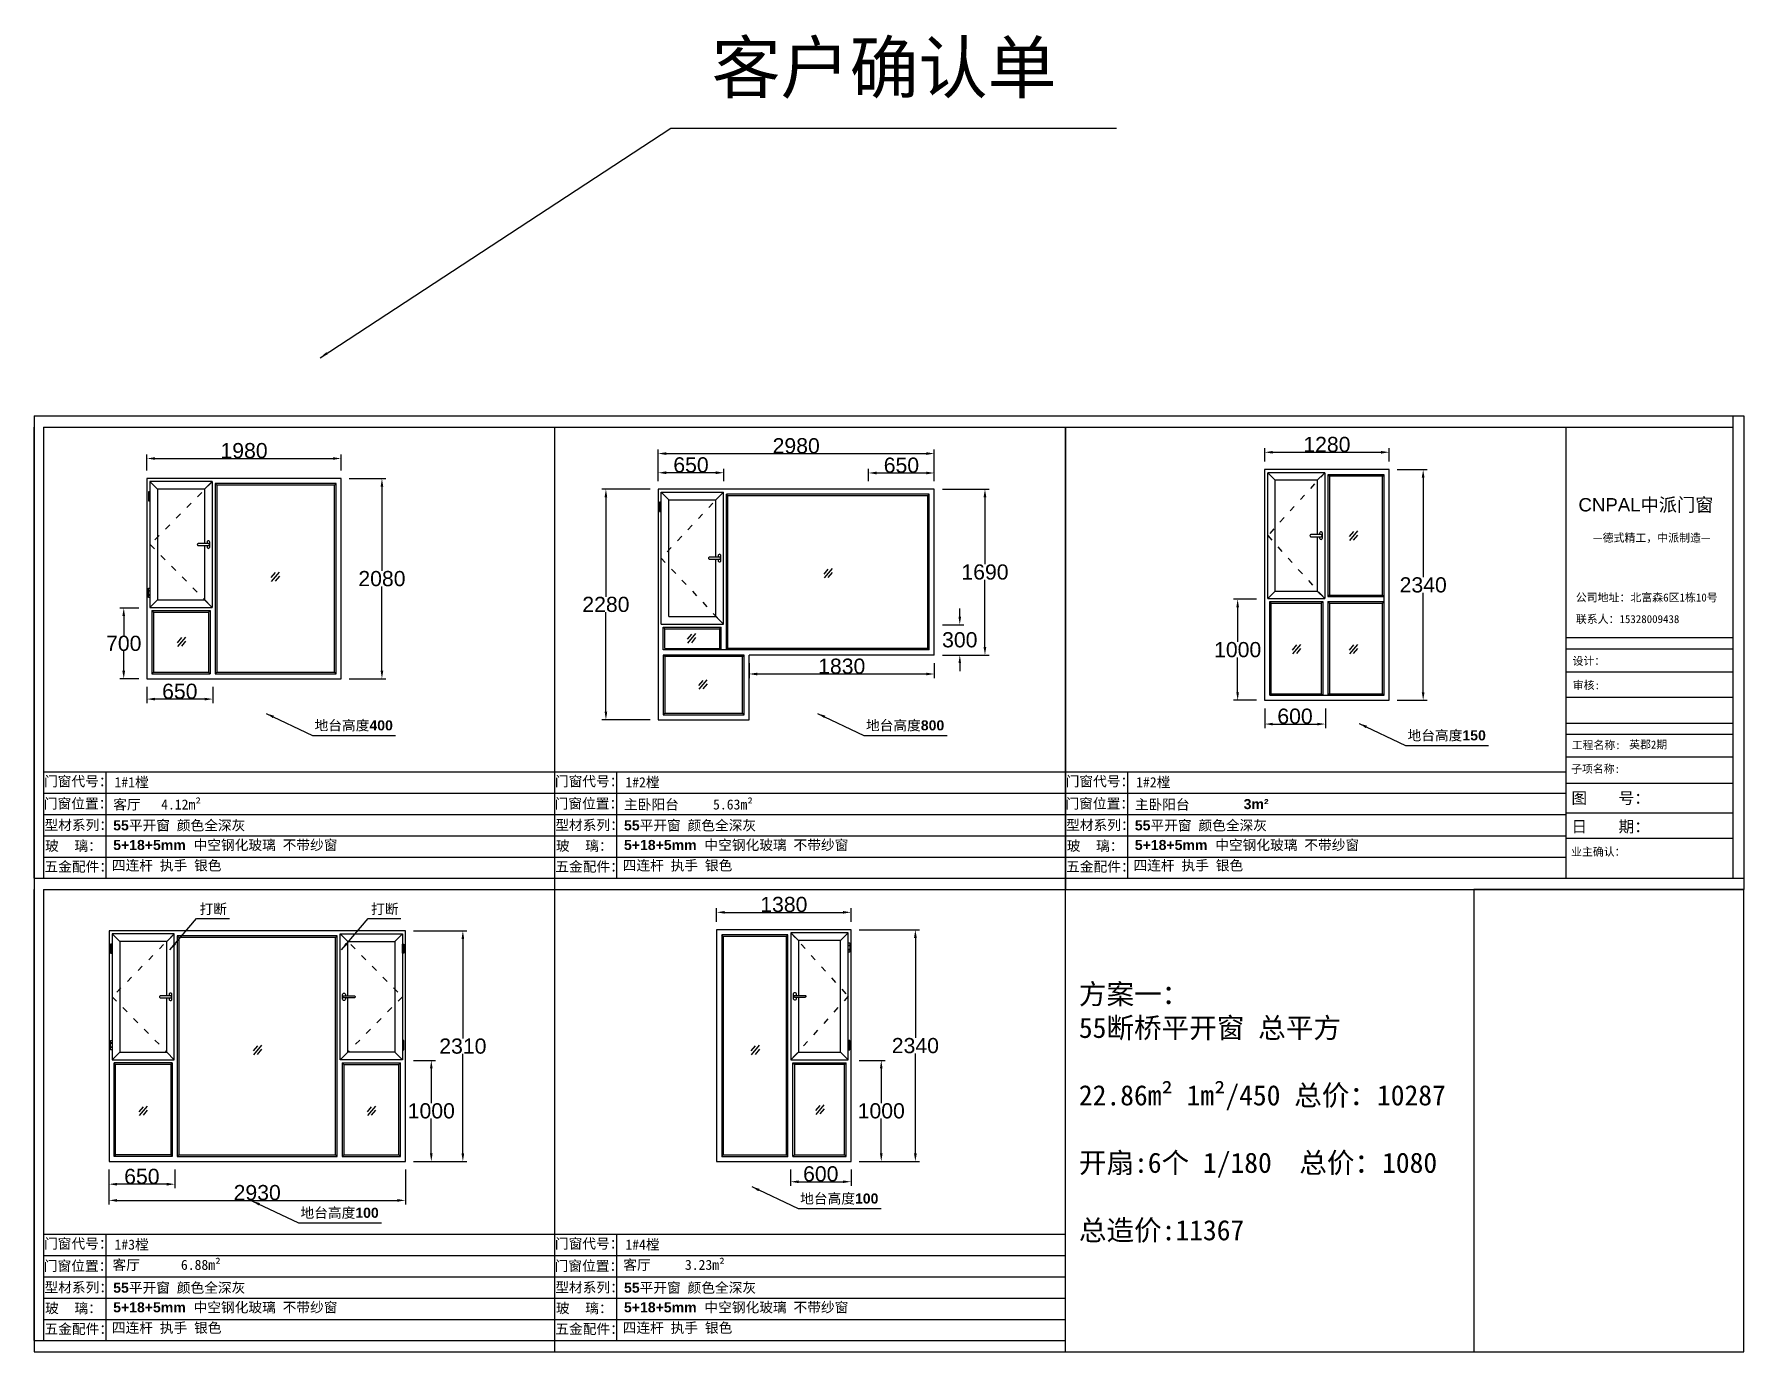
# Model space of a CAD drawing. Header units: inches. Extents: x -138455 to 599497, y -747149 to 13167.
# Drawn here: x 226002 to 242901, y -30309 to -17285 of the extents above; entities that cross this region are included whole.
import ezdxf

# ---------------------------------------------------------------- set-up
doc = ezdxf.new("R2010")
doc.units = ezdxf.units.IN
doc.header["$MEASUREMENT"] = 0
doc.header["$PDMODE"] = 35
doc.header["$PDSIZE"] = -3
doc.linetypes.add('ACAD_ISO03W100', pattern=[30, 12, -18])
doc.layers.add('0 @ 1', color=7, linetype='Continuous')
doc.styles.add('Annotative', font='arialbd.ttf')
doc.styles.add('MtXpl_', font='')
doc.styles.get("Standard").update_dxf_attribs({"font": 'arial.ttf'})
doc.styles.get('MtXpl_').set_extended_font_data('SimSun')
doc.dimstyles.get("Standard").update_dxf_attribs({"dimtxt": 80, "dimasz": 70, "dimexe": 40, "dimexo": 80, "dimgap": 0, "dimtad": 1, "dimtih": 1, "dimtoh": 1, "dimdec": 0, "dimzin": 0, "dimdsep": 46, "dimtxsty": 'Standard', "dimcen": 0.09, "dimadec": 0, "dimazin": 0, "dimtfac": 1, "dimtdec": 0, "dimtofl": 0, "dimtmove": 0, "dimatfit": 3, "dimfxl": 0, "dimtolj": 1, "dimtzin": 0, "dimarcsym": 0})

msp = doc.modelspace()

# ---------------------------------------------------------------- texts
msp.add_text('CNPAL', height=131.9).set_placement((241266.7, -22002.3))
at = {"style": 'MtXpl_'}
for s, height, p in [('中派门窗', 131.9, (241881.1, -22002.3)), ('—德式精工，中派制造—', 79.138, (241409.6, -22302.5)), ('公司地址：北富森6区1栋10号', 79.138, (241240.4, -22892.5)), ('联系人：15328009438', 79.138, (241240.4, -23105.9)), ('设计：', 78.65, (241208.7, -23519.4)), ('审核:', 78.65, (241211.2, -23759)), ('工程名称:', 78.65, (241200.8, -24351.1)), ('英郡2期', 78.65, (241768.5, -24346.1)), ('子项名称:', 78.65, (241194.9, -24586.3)), ('图    号：', 113.96, (241197.2, -24892.4)), ('日    期：', 113.96, (241197.2, -25173.8)), ('业主确认：', 78.65, (241194.8, -25406))]:
    msp.add_text(s, height=height, dxfattribs=at).set_placement(p)
at = {"layer": '0 @ 1', "style": 'Annotative'}
for s, p in [('门窗代号：', (226099.2, -24719.2)), ('门窗代号：', (231148.7, -24719.2)), ('门窗代号：', (236198.2, -24719.2)), ('门窗位置：', (226097, -24939)), ('门窗位置：', (231146.5, -24939)), ('门窗位置：', (236196, -24939)), ('型材系列：', (226103.3, -25151.7)), ('型材系列：', (231152.8, -25151.7)), ('型材系列：', (236202.3, -25151.7)), ('玻    璃：', (226109.7, -25357)), ('玻    璃：', (231159.2, -25357)), ('玻    璃：', (236208.7, -25357)), ('五金配件：', (226103.5, -25562.5)), ('五金配件：', (231153, -25562.5)), ('五金配件：', (236202.5, -25562.5)), ('门窗代号：', (226099.2, -29289.4)), ('门窗代号：', (231148.7, -29289.4)), ('门窗位置：', (226097, -29509.3)), ('门窗位置：', (231146.5, -29509.3)), ('型材系列：', (226103.3, -29721.9)), ('型材系列：', (231152.8, -29721.9)), ('玻    璃：', (226109.7, -29927.2)), ('玻    璃：', (231159.2, -29927.2)), ('五金配件：', (226103.5, -30132.7)), ('五金配件：', (231153, -30132.7))]:
    msp.add_text(s, height=99.36, dxfattribs=at).set_placement(p)
at = {"layer": '0 @ 1', "attachment_point": 1, "style": 'Annotative'}
for s, width, heights, insert, char_height in [('{\\fSimSun|b1|i0|c134|p2;客户确认单}', 4396.385, [0], (232697.6, -17363.6), 500), ('{\\fSimSun|b1|i0|c134|p2;地台高度}400', 4396.385, [0], (228773.4, -24066.9), 99.361), ('{\\fSimSun|b1|i0|c134|p2;地台高度}800', 4396.385, [0], (234223.8, -24066.9), 99.361), ('{\\fSimSun|b1|i0|c134|p2;地台高度}150', 4396.385, [0], (239577.5, -24165.9), 99.361), ('{\\fSimSun|b1|i0|c134|p2;1#1樘}', 4396.385, [0], (226795.6, -24629.2), 99.361), ('{\\fSimSun|b1|i0|c134|p2;1#2樘}', 4396.385, [0], (231845.1, -24629.2), 99.361), ('{\\fSimSun|b1|i0|c134|p2;1#2樘}', 4396.385, [0], (236894.6, -24629.2), 99.361), ('{\\fSimSun|b1|i0|c134|p2;客厅   4.12m²}', 4396.385, [0], (226782.7, -24849.1), 99.361), ('{\\fSimSun|b1|i0|c134|p2;主卧阳台     5.63m²  }', 4396.385, [0], (231832.2, -24849.1), 99.361), ('{\\fSimSun|b1|i0|c134|p2;主卧阳台    }', 4396.385, [0], (236881.7, -24849.1), 99.361), ('3m²', 4396.385, [0], (237957.2, -24845.3), 99.36), ('55{\\fSimSun|b1|i0|c134|p2;平开窗 颜色全深灰}', 4396.385, [0], (226782.7, -25055.5), 99.361), ('55{\\fSimSun|b1|i0|c134|p2;平开窗 颜色全深灰}', 4396.385, [0], (231832.2, -25055.5), 99.361), ('55{\\fSimSun|b1|i0|c134|p2;平开窗 颜色全深灰}', 4396.385, [0], (236881.7, -25055.5), 99.361), ('5+18+5mm  {\\fSimSun|b1|i0|c134|p2;中空钢化玻璃 不带纱窗}', 5972.399, [0], (226782.6, -25249.5), 99.361), ('5+18+5mm  {\\fSimSun|b1|i0|c134|p2;中空钢化玻璃 不带纱窗}', 5972.399, [0], (231832.1, -25249.5), 99.361), ('5+18+5mm  {\\fSimSun|b1|i0|c134|p2;中空钢化玻璃 不带纱窗}', 5972.399, [0], (236881.6, -25249.5), 99.361), ('{\\fSimSun|b1|i0|c134|p2;四连杆 执手 银色}', 4396.385, [0], (226769.4, -25451.6), 99.361), ('{\\fSimSun|b1|i0|c134|p2;四连杆 执手 银色}', 4396.385, [0], (231818.9, -25451.6), 99.361), ('{\\fSimSun|b1|i0|c134|p2;四连杆 执手 银色}', 4396.385, [0], (236868.4, -25451.6), 99.361), ('{\\fSimSun|b1|i0|c134|p2;打断}', 4396.385, [0], (227636, -25882.2), 99.361), ('{\\fSimSun|b1|i0|c134|p2;打断}', 4396.385, [0], (229331.9, -25882.2), 99.361), ('{\\fSimSun|b1|i0|c134|p2;方案一：\\P55断桥平开窗 总平方\\P\\P22.86m² 1m²/450 总价：10287\\P\\P开扇:6个 1/180  总价：1080\\P\\P总造价:11367}', 5106.561, [2988.6], (236328.5, -26673.1), 200), ('{\\fSimSun|b1|i0|c134|p2;地台高度}100', 4396.385, [0], (233573.1, -28744.2), 99.361), ('{\\fSimSun|b1|i0|c134|p2;地台高度}100', 4396.385, [0], (228633.7, -28885.1), 99.361), ('{\\fSimSun|b1|i0|c134|p2;1#3樘}', 4396.385, [0], (226795.6, -29199.4), 99.361), ('{\\fSimSun|b1|i0|c134|p2;1#4樘}', 4396.385, [0], (231845.1, -29199.4), 99.361), ('{\\fSimSun|b1|i0|c134|p2;客厅      6.88m²}', 4396.385, [0], (226775.5, -29399.7), 99.361), ('{\\fSimSun|b1|i0|c134|p2;客厅     3.23m²}', 4396.385, [0], (231825, -29399.7), 99.361), ('55{\\fSimSun|b1|i0|c134|p2;平开窗 颜色全深灰}', 4396.385, [0], (226782.7, -29625.8), 99.361), ('55{\\fSimSun|b1|i0|c134|p2;平开窗 颜色全深灰}', 4396.385, [0], (231832.2, -29625.8), 99.361), ('5+18+5mm  {\\fSimSun|b1|i0|c134|p2;中空钢化玻璃 不带纱窗}', 5972.399, [0], (226782.6, -29819.7), 99.361), ('5+18+5mm  {\\fSimSun|b1|i0|c134|p2;中空钢化玻璃 不带纱窗}', 5972.399, [0], (231832.1, -29819.7), 99.361), ('{\\fSimSun|b1|i0|c134|p2;四连杆 执手 银色}', 4396.385, [0], (226769.4, -30021.9), 99.361), ('{\\fSimSun|b1|i0|c134|p2;四连杆 执手 银色}', 4396.385, [0], (231818.9, -30021.9), 99.361)]:
    msp.add_mtext_dynamic_manual_height_columns(s, width=width, gutter_width=903.5, heights=heights, dxfattribs=dict(at, insert=insert, char_height=char_height))

# ---------------------------------------------------------------- blocks, each defined once
blk = doc.blocks.new('*D111')
at = {"color": 0, "lineweight": -2, "transparency": 16777216}
for p, q in [((200797, -25975), (200321, -25975)), ((200361, -26055), (200361, -27038)), ((200361, -28175), (200361, -27191)), ((200797, -28255), (200321, -28255))]:
    blk.add_line(p, q, dxfattribs=at)
at = {"color": 0, "transparency": 16777216}
for points in [[(200348, -26055), (200374, -26055), (200361, -25975)], [(200348, -28175), (200374, -28175), (200361, -28255)]]:
    blk.add_solid(points, dxfattribs=at)
at = {"layer": 'Defpoints', "color": 0, "transparency": 16777216}
for p in [(200877, -25975), (200361, -28255), (200877, -28255)]:
    blk.add_point(p, dxfattribs=at)
at = {"color": 0, "transparency": 16777216, "insert": (200361, -27115), "char_height": 150, "attachment_point": 5}
blk.add_mtext('\\A1;2280', dxfattribs=at)
blk = doc.blocks.new('*D119')
at = {"color": 0, "lineweight": -2, "transparency": 16777216}
for p, q in [((200877, -25895), (200877, -25583)), ((200957, -25623), (203527, -25623)), ((203607, -25895), (203607, -25583))]:
    blk.add_line(p, q, dxfattribs=at)
at = {"color": 0, "transparency": 16777216}
for points in [[(200957, -25610), (200957, -25637), (200877, -25623)], [(203527, -25610), (203527, -25637), (203607, -25623)]]:
    blk.add_solid(points, dxfattribs=at)
at = {"layer": 'Defpoints', "color": 0, "transparency": 16777216}
for p in [(203607, -25623), (200877, -25975), (203607, -25975)]:
    blk.add_point(p, dxfattribs=at)
at = {"color": 0, "transparency": 16777216, "insert": (202242, -25547), "char_height": 150, "attachment_point": 5}
blk.add_mtext('\\A1;2980', dxfattribs=at)
blk = doc.blocks.new('*D120')
at = {"color": 0, "lineweight": -2, "transparency": 16777216}
for p, q in [((203687, -25975), (204148, -25975)), ((204108, -26055), (204108, -26718)), ((204108, -27535), (204108, -26871)), ((203687, -27615), (204148, -27615))]:
    blk.add_line(p, q, dxfattribs=at)
at = {"color": 0, "transparency": 16777216}
for points in [[(204094, -26055), (204121, -26055), (204108, -25975)], [(204094, -27535), (204121, -27535), (204108, -27615)]]:
    blk.add_solid(points, dxfattribs=at)
at = {"layer": 'Defpoints', "color": 0, "transparency": 16777216}
for p in [(203607, -25975), (203607, -27615), (204108, -27615)]:
    blk.add_point(p, dxfattribs=at)
at = {"color": 0, "transparency": 16777216, "insert": (204108, -26795), "char_height": 150, "attachment_point": 5}
blk.add_mtext('\\A1;1690', dxfattribs=at)
blk = doc.blocks.new('*D125')
at = {"color": 0, "lineweight": -2, "transparency": 16777216}
for p, q in [((203859, -27235), (203859, -27155)), ((203687, -27315), (203899, -27315)), ((203687, -27615), (203899, -27615)), ((203859, -27695), (203859, -27775))]:
    blk.add_line(p, q, dxfattribs=at)
at = {"color": 0, "transparency": 16777216}
for points in [[(203846, -27235), (203872, -27235), (203859, -27315)], [(203846, -27695), (203872, -27695), (203859, -27615)]]:
    blk.add_solid(points, dxfattribs=at)
at = {"layer": 'Defpoints', "color": 0, "transparency": 16777216}
for p in [(203607, -27315), (203607, -27615), (203859, -27615)]:
    blk.add_point(p, dxfattribs=at)
at = {"color": 0, "transparency": 16777216, "insert": (203859, -27465), "char_height": 150, "attachment_point": 5}
blk.add_mtext('\\A1;300', dxfattribs=at)
blk = doc.blocks.new('*D126')
at = {"color": 0, "lineweight": -2, "transparency": 16777216}
for p, q in [((202957, -25895), (202957, -25775)), ((203037, -25815), (203527, -25815)), ((203607, -25895), (203607, -25775))]:
    blk.add_line(p, q, dxfattribs=at)
at = {"color": 0, "transparency": 16777216}
for points in [[(203037, -25802), (203037, -25829), (202957, -25815)], [(203527, -25802), (203527, -25829), (203607, -25815)]]:
    blk.add_solid(points, dxfattribs=at)
at = {"layer": 'Defpoints', "color": 0, "transparency": 16777216}
for p in [(203607, -25815), (202957, -25975), (203607, -25975)]:
    blk.add_point(p, dxfattribs=at)
at = {"color": 0, "transparency": 16777216, "insert": (203282, -25739), "char_height": 150, "attachment_point": 5}
blk.add_mtext('\\A1;650', dxfattribs=at)
blk = doc.blocks.new('123as')
at = {"color": 0}
for p, q in [((90189, 51387), (90252, 51462)), ((90194, 51330), (90312, 51470)), ((90251, 51335), (90314, 51410))]:
    blk.add_line(p, q, dxfattribs=at)
blk = doc.blocks.new('*D127')
at = {"color": 0, "lineweight": -2, "transparency": 16777216}
for p, q in [((201777, -27695), (201777, -27842)), ((203607, -27695), (203607, -27842)), ((201857, -27802), (203527, -27802))]:
    blk.add_line(p, q, dxfattribs=at)
at = {"color": 0, "transparency": 16777216}
for points in [[(201857, -27789), (201857, -27816), (201777, -27802)], [(203527, -27789), (203527, -27816), (203607, -27802)]]:
    blk.add_solid(points, dxfattribs=at)
at = {"layer": 'Defpoints', "color": 0, "transparency": 16777216}
for p in [(201777, -27615), (203607, -27615), (203607, -27802)]:
    blk.add_point(p, dxfattribs=at)
at = {"color": 0, "transparency": 16777216, "insert": (202692, -27726), "char_height": 150, "attachment_point": 5}
blk.add_mtext('\\A1;1830', dxfattribs=at)
blk = doc.blocks.new('dzcs')
blk.add_lwpolyline([(142096, -3328), (142196, -3328, 0.414214), (142206, -3318), (142206, -3318, 0.414214), (142196, -3308), (142096, -3308, 0.414214), (142086, -3318), (142086, -3318, 0.414214)], format="xyb", close=True)
blk.add_lwpolyline([(142182, -3328), (142182, -3342, 0.414214), (142196, -3355), (142196, -3355, 0.414214), (142209, -3342), (142209, -3294, 0.414214), (142196, -3280), (142196, -3280, 0.414214), (142182, -3294), (142182, -3308)], format="xyb")
blk = doc.blocks.new('23zdsa')
for p, q in [((141281, -2940), (141266, -2940)), ((141266, -2940), (141266, -3030)), ((141281, -2960), (141266, -2960)), ((141281, -2965), (141266, -2965)), ((141266, -3005), (141281, -3005)), ((141266, -3010), (141281, -3010)), ((141266, -3030), (141281, -3030)), ((141281, -3030), (141281, -2940))]:
    blk.add_line(p, q)
blk = doc.blocks.new('*D128')
at = {"color": 0, "lineweight": -2, "transparency": 16777216}
for p, q in [((200877, -25895), (200877, -25773)), ((201447, -25813), (200957, -25813)), ((201527, -25895), (201527, -25773))]:
    blk.add_line(p, q, dxfattribs=at)
at = {"color": 0, "transparency": 16777216}
for points in [[(200957, -25799), (200957, -25826), (200877, -25813)], [(201447, -25799), (201447, -25826), (201527, -25813)]]:
    blk.add_solid(points, dxfattribs=at)
at = {"layer": 'Defpoints', "color": 0, "transparency": 16777216}
for p in [(200877, -25813), (200877, -25975), (201527, -25975)]:
    blk.add_point(p, dxfattribs=at)
at = {"color": 0, "transparency": 16777216, "insert": (201202, -25736), "char_height": 150, "attachment_point": 5}
blk.add_mtext('\\A1;650', dxfattribs=at)
blk = doc.blocks.new('*D432')
at = {"color": 0, "lineweight": -2, "transparency": 16777216}
for p, q in [((232747, -26058), (232747, -25925)), ((232827, -25965), (233997, -25965)), ((234077, -26058), (234077, -25925))]:
    blk.add_line(p, q, dxfattribs=at)
at = {"color": 0, "transparency": 16777216}
for points in [[(232827, -25952), (232827, -25978), (232747, -25965)], [(233997, -25952), (233997, -25978), (234077, -25965)]]:
    blk.add_solid(points, dxfattribs=at)
at = {"layer": 'Defpoints', "color": 0, "transparency": 16777216}
for p in [(234077, -25965), (232747, -26138), (234077, -26138)]:
    blk.add_point(p, dxfattribs=at)
at = {"color": 0, "transparency": 16777216, "insert": (233412, -25888), "char_height": 150, "attachment_point": 5}
blk.add_mtext('\\A1;1380', dxfattribs=at)
blk = doc.blocks.new('*D433')
at = {"color": 0, "lineweight": -2, "transparency": 16777216}
for p, q in [((234157, -26138), (234752, -26138)), ((234712, -26218), (234712, -27206)), ((234712, -28348), (234712, -27359)), ((234157, -28428), (234752, -28428))]:
    blk.add_line(p, q, dxfattribs=at)
at = {"color": 0, "transparency": 16777216}
for points in [[(234699, -26218), (234726, -26218), (234712, -26138)], [(234699, -28348), (234726, -28348), (234712, -28428)]]:
    blk.add_solid(points, dxfattribs=at)
at = {"layer": 'Defpoints', "color": 0, "transparency": 16777216}
for p in [(234077, -26138), (234077, -28428), (234712, -28428)]:
    blk.add_point(p, dxfattribs=at)
at = {"color": 0, "transparency": 16777216, "insert": (234712, -27283), "char_height": 150, "attachment_point": 5}
blk.add_mtext('\\A1;2340', dxfattribs=at)
blk = doc.blocks.new('*D434')
at = {"color": 0, "lineweight": -2, "transparency": 16777216}
for p, q in [((234157, -27428), (234415, -27428)), ((234375, -27508), (234375, -27851)), ((234375, -28348), (234375, -28004)), ((234157, -28428), (234415, -28428))]:
    blk.add_line(p, q, dxfattribs=at)
at = {"color": 0, "transparency": 16777216}
for points in [[(234362, -27508), (234388, -27508), (234375, -27428)], [(234362, -28348), (234388, -28348), (234375, -28428)]]:
    blk.add_solid(points, dxfattribs=at)
at = {"layer": 'Defpoints', "color": 0, "transparency": 16777216}
for p in [(234077, -27428), (234077, -28428), (234375, -28428)]:
    blk.add_point(p, dxfattribs=at)
at = {"color": 0, "transparency": 16777216, "insert": (234375, -27928), "char_height": 150, "attachment_point": 5}
blk.add_mtext('\\A1;1000', dxfattribs=at)
blk = doc.blocks.new('*D435')
at = {"color": 0, "lineweight": -2, "transparency": 16777216}
for p, q in [((233477, -28508), (233477, -28668)), ((234077, -28508), (234077, -28668)), ((233557, -28628), (233997, -28628))]:
    blk.add_line(p, q, dxfattribs=at)
at = {"color": 0, "transparency": 16777216}
for points in [[(233557, -28615), (233557, -28641), (233477, -28628)], [(233997, -28615), (233997, -28641), (234077, -28628)]]:
    blk.add_solid(points, dxfattribs=at)
at = {"layer": 'Defpoints', "color": 0, "transparency": 16777216}
for p in [(233477, -28428), (234077, -28428), (234077, -28628)]:
    blk.add_point(p, dxfattribs=at)
at = {"color": 0, "transparency": 16777216, "insert": (233777, -28551), "char_height": 150, "attachment_point": 5}
blk.add_mtext('\\A1;600', dxfattribs=at)
blk = doc.blocks.new('*D110')
at = {"color": 0, "lineweight": -2, "transparency": 16777216}
for p, q in [((201195, -23461), (201411, -23461)), ((201371, -23541), (201371, -23884)), ((201371, -24381), (201371, -24037)), ((201195, -24461), (201411, -24461))]:
    blk.add_line(p, q, dxfattribs=at)
at = {"color": 0, "transparency": 16777216}
for points in [[(201358, -23541), (201384, -23541), (201371, -23461)], [(201358, -24381), (201384, -24381), (201371, -24461)]]:
    blk.add_solid(points, dxfattribs=at)
at = {"layer": 'Defpoints', "color": 0, "transparency": 16777216}
for p in [(201115, -23461), (201115, -24461), (201371, -24461)]:
    blk.add_point(p, dxfattribs=at)
at = {"color": 0, "transparency": 16777216, "insert": (201371, -23961), "char_height": 150, "attachment_point": 5}
blk.add_mtext('\\A1;1000', dxfattribs=at)
blk = doc.blocks.new('*D150')
at = {"color": 0, "lineweight": -2, "transparency": 16777216}
for p, q in [((198185, -24541), (198185, -24725)), ((198835, -24541), (198835, -24725)), ((198755, -24685), (198265, -24685))]:
    blk.add_line(p, q, dxfattribs=at)
at = {"color": 0, "transparency": 16777216}
for points in [[(198265, -24672), (198265, -24699), (198185, -24685)], [(198755, -24672), (198755, -24699), (198835, -24685)]]:
    blk.add_solid(points, dxfattribs=at)
at = {"layer": 'Defpoints', "color": 0, "transparency": 16777216}
for p in [(198185, -24461), (198835, -24461), (198185, -24685)]:
    blk.add_point(p, dxfattribs=at)
at = {"color": 0, "transparency": 16777216, "insert": (198510, -24609), "char_height": 150, "attachment_point": 5}
blk.add_mtext('\\A1;650', dxfattribs=at)
blk = doc.blocks.new('*D151')
at = {"color": 0, "lineweight": -2, "transparency": 16777216}
for p, q in [((201195, -22181), (201723, -22181)), ((201683, -22261), (201683, -23244)), ((201683, -24381), (201683, -23397)), ((201195, -24461), (201723, -24461))]:
    blk.add_line(p, q, dxfattribs=at)
at = {"color": 0, "transparency": 16777216}
for points in [[(201670, -22261), (201696, -22261), (201683, -22181)], [(201670, -24381), (201696, -24381), (201683, -24461)]]:
    blk.add_solid(points, dxfattribs=at)
at = {"layer": 'Defpoints', "color": 0, "transparency": 16777216}
for p in [(201115, -22181), (201115, -24461), (201683, -24461)]:
    blk.add_point(p, dxfattribs=at)
at = {"color": 0, "transparency": 16777216, "insert": (201683, -23321), "char_height": 150, "attachment_point": 5}
blk.add_mtext('\\A1;2310', dxfattribs=at)
blk = doc.blocks.new('*D152')
at = {"color": 0, "lineweight": -2, "transparency": 16777216}
for p, q in [((198185, -24541), (198185, -24885)), ((201115, -24541), (201115, -24885)), ((198265, -24845), (201035, -24845))]:
    blk.add_line(p, q, dxfattribs=at)
at = {"color": 0, "transparency": 16777216}
for points in [[(198265, -24832), (198265, -24859), (198185, -24845)], [(201035, -24832), (201035, -24859), (201115, -24845)]]:
    blk.add_solid(points, dxfattribs=at)
at = {"layer": 'Defpoints', "color": 0, "transparency": 16777216}
for p in [(198185, -24461), (201115, -24461), (201115, -24845)]:
    blk.add_point(p, dxfattribs=at)
at = {"color": 0, "transparency": 16777216, "insert": (199650, -24769), "char_height": 150, "attachment_point": 5}
blk.add_mtext('\\A1;2930', dxfattribs=at)
blk = doc.blocks.new('*D115')
at = {"color": 0, "lineweight": -2, "transparency": 16777216}
for p, q in [((194261, -22295), (194261, -22137)), ((196181, -22295), (196181, -22137)), ((194341, -22177), (196101, -22177))]:
    blk.add_line(p, q, dxfattribs=at)
at = {"color": 0, "transparency": 16777216}
for points in [[(194341, -22164), (194341, -22190), (194261, -22177)], [(196101, -22164), (196101, -22190), (196181, -22177)]]:
    blk.add_solid(points, dxfattribs=at)
at = {"layer": 'Defpoints', "color": 0, "transparency": 16777216}
for p in [(196181, -22177), (194261, -22375), (196181, -22375)]:
    blk.add_point(p, dxfattribs=at)
at = {"color": 0, "transparency": 16777216, "insert": (195221, -22100), "char_height": 150, "attachment_point": 5}
blk.add_mtext('\\A1;1980', dxfattribs=at)
blk = doc.blocks.new('*D116')
at = {"color": 0, "lineweight": -2, "transparency": 16777216}
for p, q in [((196261, -22375), (196624, -22375)), ((196584, -22455), (196584, -23289)), ((196584, -24275), (196584, -23442)), ((196261, -24355), (196624, -24355))]:
    blk.add_line(p, q, dxfattribs=at)
at = {"color": 0, "transparency": 16777216}
for points in [[(196571, -22455), (196597, -22455), (196584, -22375)], [(196571, -24275), (196597, -24275), (196584, -24355)]]:
    blk.add_solid(points, dxfattribs=at)
at = {"layer": 'Defpoints', "color": 0, "transparency": 16777216}
for p in [(196181, -22375), (196181, -24355), (196584, -24355)]:
    blk.add_point(p, dxfattribs=at)
at = {"color": 0, "transparency": 16777216, "insert": (196584, -23365), "char_height": 150, "attachment_point": 5}
blk.add_mtext('\\A1;2080', dxfattribs=at)
blk = doc.blocks.new('*D117')
at = {"color": 0, "lineweight": -2, "transparency": 16777216}
for p, q in [((194261, -24435), (194261, -24595)), ((194911, -24435), (194911, -24595)), ((194831, -24555), (194341, -24555))]:
    blk.add_line(p, q, dxfattribs=at)
at = {"color": 0, "transparency": 16777216}
for points in [[(194341, -24542), (194341, -24569), (194261, -24555)], [(194831, -24542), (194831, -24569), (194911, -24555)]]:
    blk.add_solid(points, dxfattribs=at)
at = {"layer": 'Defpoints', "color": 0, "transparency": 16777216}
for p in [(194261, -24355), (194911, -24355), (194261, -24555)]:
    blk.add_point(p, dxfattribs=at)
at = {"color": 0, "transparency": 16777216, "insert": (194586, -24479), "char_height": 150, "attachment_point": 5}
blk.add_mtext('\\A1;650', dxfattribs=at)
blk = doc.blocks.new('*D118')
at = {"color": 0, "lineweight": -2, "transparency": 16777216}
for p, q in [((194181, -23655), (193992, -23655)), ((194032, -23735), (194032, -23929)), ((194032, -24275), (194032, -24082)), ((194181, -24355), (193992, -24355))]:
    blk.add_line(p, q, dxfattribs=at)
at = {"color": 0, "transparency": 16777216}
for points in [[(194018, -23735), (194045, -23735), (194032, -23655)], [(194018, -24275), (194045, -24275), (194032, -24355)]]:
    blk.add_solid(points, dxfattribs=at)
at = {"layer": 'Defpoints', "color": 0, "transparency": 16777216}
for p in [(194261, -23655), (194032, -24355), (194261, -24355)]:
    blk.add_point(p, dxfattribs=at)
at = {"color": 0, "transparency": 16777216, "insert": (194032, -24005), "char_height": 150, "attachment_point": 5}
blk.add_mtext('\\A1;700', dxfattribs=at)
blk = doc.blocks.new('*D429')
at = {"color": 0, "lineweight": -2, "transparency": 16777216}
for p, q in [((238165, -21509), (238165, -21377)), ((238245, -21417), (239315, -21417)), ((239395, -21509), (239395, -21377))]:
    blk.add_line(p, q, dxfattribs=at)
at = {"color": 0, "transparency": 16777216}
for points in [[(238245, -21404), (238245, -21431), (238165, -21417)], [(239315, -21404), (239315, -21431), (239395, -21417)]]:
    blk.add_solid(points, dxfattribs=at)
at = {"layer": 'Defpoints', "color": 0, "transparency": 16777216}
for p in [(239395, -21417), (238165, -21589), (239395, -21589)]:
    blk.add_point(p, dxfattribs=at)
at = {"color": 0, "transparency": 16777216, "insert": (238780, -21341), "char_height": 150, "attachment_point": 5}
blk.add_mtext('\\A1;1280', dxfattribs=at)
blk = doc.blocks.new('*D430')
at = {"color": 0, "lineweight": -2, "transparency": 16777216}
for p, q in [((239475, -21589), (239772, -21589)), ((239732, -21669), (239732, -22652)), ((239732, -23789), (239732, -22806)), ((239475, -23869), (239772, -23869))]:
    blk.add_line(p, q, dxfattribs=at)
at = {"color": 0, "transparency": 16777216}
for points in [[(239718, -21669), (239745, -21669), (239732, -21589)], [(239718, -23789), (239745, -23789), (239732, -23869)]]:
    blk.add_solid(points, dxfattribs=at)
at = {"layer": 'Defpoints', "color": 0, "transparency": 16777216}
for p in [(239395, -21589), (239395, -23869), (239732, -23869)]:
    blk.add_point(p, dxfattribs=at)
at = {"color": 0, "transparency": 16777216, "insert": (239732, -22729), "char_height": 150, "attachment_point": 5}
blk.add_mtext('\\A1;2340', dxfattribs=at)
blk = doc.blocks.new('*D431')
at = {"color": 0, "lineweight": -2, "transparency": 16777216}
for p, q in [((238085, -22869), (237858, -22869)), ((237898, -22949), (237898, -23292)), ((237898, -23789), (237898, -23445)), ((238085, -23869), (237858, -23869))]:
    blk.add_line(p, q, dxfattribs=at)
at = {"color": 0, "transparency": 16777216}
for points in [[(237885, -22949), (237911, -22949), (237898, -22869)], [(237885, -23789), (237911, -23789), (237898, -23869)]]:
    blk.add_solid(points, dxfattribs=at)
at = {"layer": 'Defpoints', "color": 0, "transparency": 16777216}
for p in [(238165, -22869), (237898, -23869), (238165, -23869)]:
    blk.add_point(p, dxfattribs=at)
at = {"color": 0, "transparency": 16777216, "insert": (237898, -23369), "char_height": 150, "attachment_point": 5}
blk.add_mtext('\\A1;1000', dxfattribs=at)
blk = doc.blocks.new('*D443')
at = {"color": 0, "lineweight": -2, "transparency": 16777216}
for p, q in [((238165, -23949), (238165, -24144)), ((238765, -23949), (238765, -24144)), ((238245, -24104), (238685, -24104))]:
    blk.add_line(p, q, dxfattribs=at)
at = {"color": 0, "transparency": 16777216}
for points in [[(238245, -24091), (238245, -24117), (238165, -24104)], [(238685, -24091), (238685, -24117), (238765, -24104)]]:
    blk.add_solid(points, dxfattribs=at)
at = {"layer": 'Defpoints', "color": 0, "transparency": 16777216}
for p in [(238165, -23869), (238765, -23869), (238765, -24104)]:
    blk.add_point(p, dxfattribs=at)
at = {"color": 0, "transparency": 16777216, "insert": (238465, -24027), "char_height": 150, "attachment_point": 5}
blk.add_mtext('\\A1;600', dxfattribs=at)
blk = doc.blocks.new('azcs')
for p, q in [((200876.8, -25974.6), (200876.8, -28254.6)), ((203606.8, -25974.6), (200876.8, -25974.6)), ((200906.8, -27309.6), (200906.8, -26004.6)), ((200906.8, -26004.6), (201521.8, -26004.6)), ((200981.8, -26079.6), (200906.8, -26004.6)), ((201446.8, -26079.6), (201521.8, -26004.6)), ((201521.8, -27309.6), (201521.8, -26004.6)), ((203556.8, -26024.6), (201551.8, -26024.6)), ((201551.8, -27564.6), (201551.8, -26024.6)), ((201566.8, -26039.6), (201551.8, -26024.6)), ((203541.8, -26039.6), (203556.8, -26024.6)), ((203556.8, -27564.6), (203556.8, -26024.6)), ((203606.8, -27614.6), (203606.8, -25974.6)), ((200981.8, -27234.6), (200981.8, -26079.6)), ((200981.8, -26079.6), (201446.8, -26079.6)), ((201446.8, -26647.1), (201446.8, -26079.6)), ((203541.8, -26039.6), (201566.8, -26039.6)), ((201566.8, -27549.6), (201566.8, -26039.6)), ((203541.8, -27549.6), (203541.8, -26039.6)), ((201446.8, -27234.6), (201446.8, -26667.1)), ((200906.8, -27309.6), (201521.8, -27309.6)), ((200926.8, -27564.6), (200926.8, -27339.6)), ((200926.8, -27339.6), (201501.8, -27339.6)), ((200941.8, -27354.6), (200926.8, -27339.6)), ((200941.8, -27549.6), (200941.8, -27354.6)), ((200941.8, -27354.6), (201486.8, -27354.6)), ((200981.8, -27234.6), (201446.8, -27234.6)), ((201446.8, -27234.6), (201521.8, -27309.6)), ((201486.8, -27354.6), (201501.8, -27339.6)), ((201486.8, -27549.6), (201486.8, -27354.6)), ((201501.8, -27564.6), (201501.8, -27339.6)), ((201501.8, -27564.6), (200926.8, -27564.6)), ((200926.8, -27614.6), (200926.8, -28204.6)), ((201726.8, -27614.6), (200926.8, -27614.6)), ((200941.8, -27629.6), (200926.8, -27614.6)), ((200941.8, -27549.6), (201486.8, -27549.6)), ((201711.8, -27629.6), (200941.8, -27629.6)), ((200941.8, -27629.6), (200941.8, -28189.6)), ((201486.8, -27549.6), (201501.8, -27564.6)), ((203556.8, -27564.6), (201501.8, -27564.6)), ((201566.8, -27549.6), (201551.8, -27564.6)), ((203541.8, -27549.6), (201566.8, -27549.6)), ((201711.8, -27629.6), (201726.8, -27614.6)), ((201711.8, -28189.6), (201711.8, -27629.6)), ((201726.8, -28204.6), (201726.8, -27614.6)), ((201776.8, -28254.6), (201776.8, -27614.6)), ((203606.8, -27614.6), (201776.8, -27614.6)), ((203541.8, -27549.6), (203556.8, -27564.6)), ((200941.8, -28189.6), (200926.8, -28204.6)), ((200926.8, -28204.6), (201726.8, -28204.6)), ((200941.8, -28189.6), (201711.8, -28189.6)), ((201711.8, -28189.6), (201726.8, -28204.6)), ((200876.8, -28254.6), (201776.8, -28254.6))]:
    blk.add_line(p, q)
at = {"linetype": 'ACAD_ISO03W100', "ltscale": 5}
blk.add_lwpolyline([(201521.8, -26004.6), (200906.8, -26657.1), (201521.8, -27309.6)], dxfattribs=at)
at = {"rotation": 180}
blk.add_blockref('23zdsa', (342172.5, -29134.8), dxfattribs=at)
blk.add_blockref('dzcs', (59288.6, -23339.3))
at = {"xscale": 0.6684526412304121, "yscale": 0.6684526412304121, "zscale": 0.6684526412304121}
blk.add_blockref('123as', (142230.2, -61164.7), dxfattribs=at)
at = {"xscale": 0.6684526412304121, "yscale": 0.6684526412304121, "zscale": 0.6684526412304121, "rotation": 0.2696246846660098}
for p in [(141042.5, -62091.4), (141155.5, -62548.3)]:
    blk.add_blockref('123as', p, dxfattribs=at)
dim = blk.add_linear_dim(base=(203606.8, -25623.2), p1=(200876.8, -25974.6), p2=(203606.8, -25974.6), text='2980', dimstyle='Standard', override={"dimtxt": 150, "dimasz": 80})
dim.commit()
dim.dimension.update_dxf_attribs({"geometry": '*D119', "text_midpoint": (202241.8, -25546.6)})
for base, p1, p2, picture, middle in [((200876.8, -25812.8), (201526.8, -25974.6), (200876.8, -25974.6), '*D128', (201201.8, -25736.2)), ((203606.8, -25815.3), (202956.8, -25974.6), (203606.8, -25974.6), '*D126', (203281.8, -25738.7)), ((203606.8, -27802.2), (201776.8, -27614.6), (203606.8, -27614.6), '*D127', (202691.8, -27725.6))]:
    dim = blk.add_linear_dim(base=base, p1=p1, p2=p2, dimstyle='Standard', override={"dimtxt": 150, "dimasz": 80})
    dim.commit()
    dim.dimension.update_dxf_attribs({"geometry": picture, "text_midpoint": middle})
dim = blk.add_linear_dim(base=(200361, -28254.6), p1=(200876.8, -25974.6), p2=(200876.8, -28254.6), angle=90, dimstyle='Standard', override={"dimtxt": 150, "dimasz": 80})
dim.commit()
dim.dimension.update_dxf_attribs({"geometry": '*D111', "text_midpoint": (200361, -27114.6)})
dim = blk.add_linear_dim(base=(204107.8, -27614.6), p1=(203606.8, -25974.6), p2=(203606.8, -27614.6), angle=90, text='1690', dimstyle='Standard', override={"dimtxt": 150, "dimasz": 80})
dim.commit()
dim.dimension.update_dxf_attribs({"geometry": '*D120', "text_midpoint": (204107.8, -26794.6), "dimtype": 128})
dim = blk.add_linear_dim(base=(203859.1, -27614.6), p1=(203606.8, -27314.6), p2=(203606.8, -27614.6), angle=90, dimstyle='Standard', override={"dimtxt": 150, "dimasz": 80})
dim.commit()
dim.dimension.update_dxf_attribs({"geometry": '*D125', "text_midpoint": (203859.1, -27464.6), "dimtype": 160})
blk = doc.blocks.new('23asd')
for p, q in [((201115.5, -22180.6), (198185.5, -22180.6)), ((198185.5, -22180.6), (198185.5, -24460.6)), ((198830.5, -22210.6), (198215.5, -22210.6)), ((198215.5, -22210.6), (198215.5, -23455.6)), ((198290.5, -22285.6), (198215.5, -22210.6)), ((198755.5, -22285.6), (198290.5, -22285.6)), ((198290.5, -22285.6), (198290.5, -23380.6)), ((198755.5, -22285.6), (198830.5, -22210.6)), ((198755.5, -22823.1), (198755.5, -22285.6)), ((198830.5, -23455.6), (198830.5, -22210.6)), ((200440.5, -22230.6), (198860.5, -22230.6)), ((198860.5, -22230.6), (198860.5, -24410.6)), ((198875.5, -22245.6), (198860.5, -22230.6)), ((200425.5, -22245.6), (200440.5, -22230.6)), ((200440.5, -24410.6), (200440.5, -22230.6)), ((200470.5, -22210.6), (201085.5, -22210.6)), ((200470.5, -23455.6), (200470.5, -22210.6)), ((200545.5, -22285.6), (200470.5, -22210.6)), ((200545.5, -22285.6), (201010.5, -22285.6)), ((200545.5, -22823.1), (200545.5, -22285.6)), ((201010.5, -22285.6), (201085.5, -22210.6)), ((201010.5, -22285.6), (201010.5, -23380.6)), ((201085.5, -22210.6), (201085.5, -23455.6)), ((201115.5, -24460.6), (201115.5, -22180.6)), ((200545.5, -22823.1), (200545.5, -22793.1)), ((198755.5, -23380.6), (198755.5, -22843.1)), ((200545.5, -23380.6), (200545.5, -22843.1)), ((200545.5, -22909), (200545.5, -22843.1)), ((198290.5, -23380.6), (198215.5, -23455.6)), ((198215.5, -23455.6), (198830.5, -23455.6)), ((198810.5, -23485.6), (198235.5, -23485.6)), ((198235.5, -24410.6), (198235.5, -23485.6)), ((198250.5, -23500.6), (198235.5, -23485.6)), ((198810.5, -23485.6), (198235.5, -23485.6)), ((198290.5, -23380.6), (198755.5, -23380.6)), ((198755.5, -23380.6), (198830.5, -23455.6)), ((198795.5, -23500.6), (198810.5, -23485.6)), ((198810.5, -23485.6), (198810.5, -24410.6)), ((200545.5, -23380.6), (200470.5, -23455.6)), ((201085.5, -23455.6), (200470.5, -23455.6)), ((200490.5, -23485.6), (201065.5, -23485.6)), ((200490.5, -23485.6), (200490.5, -24410.6)), ((200505.5, -23500.6), (200490.5, -23485.6)), ((200490.5, -23485.6), (201065.5, -23485.6)), ((201010.5, -23380.6), (200545.5, -23380.6)), ((201010.5, -23380.6), (201085.5, -23455.6)), ((201050.5, -23500.6), (201065.5, -23485.6)), ((201065.5, -24410.6), (201065.5, -23485.6)), ((198250.5, -24395.6), (198250.5, -23500.6)), ((198795.5, -23500.6), (198250.5, -23500.6)), ((198795.5, -23500.6), (198795.5, -24395.6)), ((200505.5, -23500.6), (200505.5, -24395.6)), ((200505.5, -23500.6), (201050.5, -23500.6)), ((201050.5, -24395.6), (201050.5, -23500.6)), ((198185.5, -24460.6), (201115.5, -24460.6)), ((198250.5, -24395.6), (198235.5, -24410.6)), ((198810.5, -24410.6), (198235.5, -24410.6)), ((198795.5, -24395.6), (198250.5, -24395.6)), ((198795.5, -24395.6), (198810.5, -24410.6)), ((198875.5, -24395.6), (198860.5, -24410.6)), ((198875.5, -24395.6), (198860.5, -24410.6)), ((200425.5, -24395.6), (200440.5, -24410.6)), ((200505.5, -24395.6), (200490.5, -24410.6)), ((200490.5, -24410.6), (201065.5, -24410.6)), ((200505.5, -24395.6), (201050.5, -24395.6)), ((201050.5, -24395.6), (201065.5, -24410.6))]:
    blk.add_line(p, q)
at = {"linetype": 'ACAD_ISO03W100', "ltscale": 5}
for points in [[(198830.5, -22210.6), (198215.5, -22833.1), (198830.5, -23455.6)], [(200470.5, -22210.6), (201085.5, -22833.1), (200470.5, -23455.6)]]:
    blk.add_lwpolyline(points, dxfattribs=at)
blk.add_lwpolyline([(198875.5, -22245.6), (198875.5, -24395.6), (200425.5, -24395.6), (200425.5, -22245.6)], close=True)
blk.add_lwpolyline([(198860.5, -24410.6), (200440.5, -24410.6)])
at = {"rotation": 180}
blk.add_blockref('23zdsa', (339481.1, -25340.9), dxfattribs=at)
at = {"xscale": -1, "rotation": 180}
blk.add_blockref('23zdsa', (59819.8, -25340.9), dxfattribs=at)
for name, p in [('dzcs', (56597.3, -19515.3)), ('23zdsa', (59819.8, -20325.4))]:
    blk.add_blockref(name, p)
at = {"xscale": -1}
for name, p in [('dzcs', (342703.7, -19515.3)), ('23zdsa', (339481.1, -20325.4))]:
    blk.add_blockref(name, p, dxfattribs=at)
at = {"xscale": 0.6684526412304121, "yscale": 0.6684526412304121, "zscale": 0.6684526412304121}
for p in [(139326, -57717.2), (138196.3, -58319.4), (140452, -58319.4)]:
    blk.add_blockref('123as', p, dxfattribs=at)
dim = blk.add_linear_dim(base=(201683.1, -24460.6), p1=(201115.5, -22180.6), p2=(201115.5, -24460.6), angle=90, text='2310', dimstyle='Standard', override={"dimtxt": 150, "dimasz": 80})
dim.commit()
dim.dimension.update_dxf_attribs({"geometry": '*D151', "text_midpoint": (201683.1, -23320.6)})
dim = blk.add_linear_dim(base=(201370.9, -24460.6), p1=(201115.5, -23460.6), p2=(201115.5, -24460.6), angle=90, dimstyle='Standard', override={"dimtxt": 150, "dimasz": 80})
dim.commit()
dim.dimension.update_dxf_attribs({"geometry": '*D110', "text_midpoint": (201370.9, -23960.6)})
for base, p1, p2, picture, middle in [((198185.5, -24685.4), (198835.5, -24460.6), (198185.5, -24460.6), '*D150', (198510.5, -24608.8)), ((201115.5, -24845.4), (198185.5, -24460.6), (201115.5, -24460.6), '*D152', (199650.5, -24768.8))]:
    dim = blk.add_linear_dim(base=base, p1=p1, p2=p2, dimstyle='Standard', override={"dimtxt": 150, "dimasz": 80})
    dim.commit()
    dim.dimension.update_dxf_attribs({"geometry": picture, "text_midpoint": middle})
blk = doc.blocks.new('23asdasd')
for p, q in [((196181, -22375.4), (194261, -22375.4)), ((194261, -22375.4), (194261, -24355.4)), ((194906, -22405.4), (194291, -22405.4)), ((194291, -22405.4), (194291, -23650.4)), ((194831, -22480.4), (194906, -22405.4)), ((194906, -22405.4), (194906, -23650.4)), ((196131, -22425.4), (194936, -22425.4)), ((194936, -22425.4), (194936, -23680.4)), ((194951, -22440.4), (194936, -22425.4)), ((196116, -22440.4), (194951, -22440.4)), ((194951, -22440.4), (194951, -24290.4)), ((196116, -22440.4), (196131, -22425.4)), ((196116, -24290.4), (196116, -22440.4)), ((196131, -24305.4), (196131, -22425.4)), ((196181, -24355.4), (196181, -22375.4)), ((194831, -22480.4), (194366, -22480.4)), ((194366, -22480.4), (194366, -23575.4)), ((194831, -22480.4), (194831, -23017.9)), ((194831, -23037.9), (194831, -23575.4)), ((194291, -23650.4), (194906, -23650.4)), ((194366, -23575.4), (194831, -23575.4)), ((194831, -23575.4), (194906, -23650.4)), ((194311, -23680.4), (194886, -23680.4)), ((194311, -23680.4), (194311, -24305.4)), ((194326, -23695.4), (194311, -23680.4)), ((194326, -23695.4), (194871, -23695.4)), ((194326, -23695.4), (194326, -24290.4)), ((194871, -23695.4), (194886, -23680.4)), ((194871, -23695.4), (194871, -24290.4)), ((194886, -23680.4), (194886, -24305.4)), ((194936, -23680.4), (194936, -24305.4)), ((196131, -24305.4), (196131, -23680.4)), ((194326, -24290.4), (194311, -24305.4)), ((194311, -24305.4), (194886, -24305.4)), ((194326, -24290.4), (194871, -24290.4)), ((194871, -24290.4), (194886, -24305.4)), ((194936, -24305.4), (194951, -24290.4)), ((194936, -24305.4), (196131, -24305.4)), ((194951, -24290.4), (196116, -24290.4)), ((196116, -24290.4), (196131, -24305.4)), ((194261, -24355.4), (196181, -24355.4))]:
    blk.add_line(p, q)
for points in [[(194366, -22480.4), (194291, -22405.4)], [(194366, -23575.4), (194291, -23650.4)]]:
    blk.add_lwpolyline(points)
at = {"linetype": 'ACAD_ISO03W100', "ltscale": 5}
blk.add_lwpolyline([(194907.7, -22405.4), (194292.7, -23027.9), (194907.7, -23650.4)], dxfattribs=at)
at = {"rotation": 180}
blk.add_blockref('23zdsa', (335556.7, -25535.7), dxfattribs=at)
blk.add_blockref('dzcs', (52672.8, -19710.2))
at = {"xscale": 0.6684526412304121, "yscale": 0.6684526412304121, "zscale": 0.6684526412304121}
for p in [(135203.2, -57704.5), (134276.1, -58347.9)]:
    blk.add_blockref('123as', p, dxfattribs=at)
at = {"xscale": -1}
blk.add_blockref('23zdsa', (335556.7, -20520.2), dxfattribs=at)
dim = blk.add_linear_dim(base=(196181, -22177.1), p1=(194261, -22375.4), p2=(196181, -22375.4), text='1980', dimstyle='Standard', override={"dimtxt": 150, "dimasz": 80})
dim.commit()
dim.dimension.update_dxf_attribs({"geometry": '*D115', "text_midpoint": (195221, -22100.5)})
dim = blk.add_linear_dim(base=(196584, -24355.4), p1=(196181, -22375.4), p2=(196181, -24355.4), angle=90, text='2080', dimstyle='Standard', override={"dimtxt": 150, "dimasz": 80})
dim.commit()
dim.dimension.update_dxf_attribs({"geometry": '*D116', "text_midpoint": (196584, -23365.4)})
dim = blk.add_linear_dim(base=(194031.8, -24355.4), p1=(194261, -23655.4), p2=(194261, -24355.4), angle=90, dimstyle='Standard', override={"dimtxt": 150, "dimasz": 80})
dim.commit()
dim.dimension.update_dxf_attribs({"geometry": '*D118', "text_midpoint": (194031.8, -24005.4)})
dim = blk.add_linear_dim(base=(194261, -24555.2), p1=(194911, -24355.4), p2=(194261, -24355.4), dimstyle='Standard', override={"dimtxt": 150, "dimasz": 80})
dim.commit()
dim.dimension.update_dxf_attribs({"geometry": '*D117', "text_midpoint": (194586, -24478.6)})

# ---------------------------------------------------------------- dimensions: what is measured, and where the dimension line sits
dim = msp.add_linear_dim(base=(239394.7, -21417.3), p1=(238164.7, -21588.9), p2=(239394.7, -21588.9), text='1280', dimstyle='Standard', override={"dimtxt": 150, "dimasz": 80})
dim.commit()
dim.dimension.update_dxf_attribs({"geometry": '*D429', "text_midpoint": (238779.7, -21340.7)})
for base, p1, p2, angle, text, picture, middle in [((239731.7, -23868.9), (239394.7, -21588.9), (239394.7, -23868.9), 90, '2340', '*D430', (239731.7, -22728.9)), ((234077.4, -25965), (232747.4, -26137.7), (234077.4, -26137.7), 0, '1380', '*D432', (233412.4, -25888.4))]:
    dim = msp.add_linear_dim(base=base, p1=p1, p2=p2, angle=angle, text=text, dimstyle='Standard', override={"dimtxt": 150, "dimasz": 80})
    dim.commit()
    dim.dimension.update_dxf_attribs({"geometry": picture, "text_midpoint": middle})
dim = msp.add_linear_dim(base=(237898.1, -23868.9), p1=(238164.7, -22868.9), p2=(238164.7, -23868.9), angle=90, dimstyle='Standard', override={"dimtxt": 150, "dimasz": 80})
dim.commit()
dim.dimension.update_dxf_attribs({"geometry": '*D431', "text_midpoint": (237898.1, -23368.9), "dimtype": 160})
dim = msp.add_linear_dim(base=(238764.7, -24104), p1=(238164.7, -23868.9), p2=(238764.7, -23868.9), dimstyle='Standard', override={"dimtxt": 150, "dimasz": 80})
dim.commit()
dim.dimension.update_dxf_attribs({"geometry": '*D443', "text_midpoint": (238464.7, -24027.5)})
dim = msp.add_linear_dim(base=(234712.4, -28427.7), p1=(234077.4, -26137.7), p2=(234077.4, -28427.7), angle=90, text='2340', dimstyle='Standard', override={"dimtxt": 150, "dimasz": 80})
dim.commit()
dim.dimension.update_dxf_attribs({"geometry": '*D433', "text_midpoint": (234712.4, -27282.7), "dimtype": 160})
for base, p1, angle, picture, middle in [((234374.8, -28427.7), (234077.4, -27427.7), 90, '*D434', (234374.8, -27927.7)), ((234077.4, -28628), (233477.4, -28427.7), 0, '*D435', (233777.4, -28551.4))]:
    dim = msp.add_linear_dim(base=base, p1=p1, p2=(234077.4, -28427.7), angle=angle, dimstyle='Standard', override={"dimtxt": 150, "dimasz": 80})
    dim.commit()
    dim.dimension.update_dxf_attribs({"geometry": picture, "text_midpoint": middle})

# ---------------------------------------------------------------- linework, layer by layer
for p, q in [((226001.7, -21058.2), (231051.1, -21058.2)), ((226001.7, -21058.2), (226001.7, -25738.9)), ((231051.1, -21058.2), (242901.3, -21058.2)), ((242791.4, -21058.2), (242791.4, -25628.4)), ((242901.3, -21058.2), (242901.3, -25739.2)), ((226001.7, -25628.4), (226001.7, -21168.1)), ((226095.3, -21168.1), (231144.8, -21168.1)), ((226095.3, -21168.1), (226095.3, -25628.4)), ((231144.8, -21168.1), (231144.4, -30308.9)), ((231144.8, -21168.1), (231144.8, -25628.4)), ((231144.8, -21168.1), (236194.3, -21168.1)), ((236194.3, -21168.1), (242791.4, -21168.1)), ((236194.3, -21168.1), (236194.3, -25628.4)), ((236194.3, -21168.1), (236194.3, -30309.1)), ((236194.7, -21168.1), (236194.3, -30308.9)), ((241142.7, -21168.1), (241142.7, -25628.4)), ((239394.7, -21588.9), (238164.7, -21588.9)), ((238164.7, -21588.9), (238164.7, -23868.9)), ((238759.7, -21618.9), (238194.7, -21618.9)), ((238194.7, -22863.9), (238194.7, -21618.9)), ((238269.7, -21693.9), (238194.7, -21618.9)), ((238684.7, -21693.9), (238759.7, -21618.9)), ((238759.7, -21618.9), (238759.7, -22863.9)), ((239394.7, -23868.9), (239394.7, -21588.9)), ((238684.7, -21693.9), (238269.7, -21693.9)), ((238269.7, -22788.9), (238269.7, -21693.9)), ((238684.7, -21693.9), (238684.7, -22231.4)), ((238789.7, -21638.9), (238789.7, -22843.9)), ((239344.7, -21638.9), (238789.7, -21638.9)), ((238804.7, -21653.9), (238789.7, -21638.9)), ((238804.7, -21653.9), (238804.7, -22828.9)), ((239329.7, -21653.9), (238804.7, -21653.9)), ((239329.7, -21653.9), (239344.7, -21638.9)), ((239329.7, -22828.9), (239329.7, -21653.9)), ((239344.7, -23818.9), (239344.7, -21638.9)), ((238684.7, -22251.4), (238684.7, -22788.9)), ((238194.7, -22863.9), (238269.7, -22788.9)), ((238269.7, -22788.9), (238684.7, -22788.9)), ((238684.7, -22788.9), (238759.7, -22863.9)), ((238194.7, -22863.9), (238759.7, -22863.9)), ((238214.7, -22893.9), (238739.7, -22893.9)), ((238214.7, -23818.9), (238214.7, -22893.9)), ((238229.7, -22908.9), (238214.7, -22893.9)), ((238229.7, -22908.9), (238724.7, -22908.9)), ((238229.7, -23803.9), (238229.7, -22908.9)), ((238724.7, -22908.9), (238739.7, -22893.9)), ((238724.7, -22908.9), (238724.7, -23803.9)), ((238739.7, -22893.9), (238739.7, -23818.9)), ((238804.7, -22828.9), (238789.7, -22843.9)), ((238789.7, -22843.9), (239344.7, -22843.9)), ((238789.7, -22893.9), (239344.7, -22893.9)), ((238789.7, -22893.9), (238789.7, -23818.9)), ((238804.7, -22908.9), (238789.7, -22893.9)), ((238804.7, -22828.9), (239329.7, -22828.9)), ((238804.7, -22908.9), (239329.7, -22908.9)), ((238804.7, -22908.9), (238804.7, -23803.9)), ((239329.7, -22828.9), (239344.7, -22843.9)), ((239329.7, -22908.9), (239344.7, -22893.9)), ((239329.7, -23803.9), (239329.7, -22908.9)), ((241142.7, -23249.5), (242791.4, -23249.5)), ((241142.7, -23359.5), (242791.4, -23359.5)), ((241142.7, -23586.1), (242791.4, -23586.1)), ((238229.7, -23803.9), (238214.7, -23818.9)), ((238214.7, -23818.9), (239344.7, -23818.9)), ((238229.7, -23803.9), (238724.7, -23803.9)), ((238724.7, -23803.9), (238739.7, -23818.9)), ((238804.7, -23803.9), (238789.7, -23818.9)), ((238804.7, -23803.9), (239329.7, -23803.9)), ((239329.7, -23803.9), (239344.7, -23818.9)), ((238164.7, -23868.9), (239394.7, -23868.9)), ((241142.7, -23838.2), (242791.4, -23838.2)), ((241142.7, -24094.2), (242791.4, -24094.2)), ((241142.7, -24204.1), (242791.4, -24204.1)), ((241142.7, -24426.4), (242791.4, -24426.4)), ((226095.3, -24577.5), (231144.8, -24577.5)), ((226708.6, -24577.5), (226708.6, -25628.4)), ((231144.8, -24577.5), (236194.3, -24577.5)), ((231758.1, -24577.5), (231758.1, -25628.4)), ((236194.3, -24577.5), (241142.7, -24577.5)), ((236807.6, -24577.5), (236807.6, -25628.4)), ((226095.3, -24787.7), (231144.8, -24787.7)), ((231144.8, -24787.7), (236194.3, -24787.7)), ((236194.3, -24787.7), (241142.7, -24787.7)), ((241142.7, -24686.9), (242791.4, -24686.9)), ((226095.3, -24997.9), (231144.8, -24997.9)), ((231144.8, -24997.9), (236194.3, -24997.9)), ((236194.3, -24997.9), (241142.7, -24997.9)), ((241142.7, -24982.8), (242791.4, -24982.8)), ((226095.3, -25208.1), (231144.8, -25208.1)), ((231144.8, -25208.1), (236807.6, -25208.1)), ((231144.8, -25208.1), (236194.3, -25208.1)), ((236194.3, -25208.1), (241142.7, -25208.1)), ((241142.7, -25232), (242791.4, -25232)), ((226095.3, -25418.3), (231144.8, -25418.3)), ((231144.8, -25418.3), (236194.3, -25418.3)), ((236194.3, -25418.3), (241142.7, -25418.3)), ((226001.7, -25628.4), (231051.1, -25628.4)), ((226001.7, -25628.4), (226001.7, -30309.1)), ((226001.7, -25628.4), (231051.1, -25628.4)), ((231051.1, -25628.4), (237851.8, -25628.4)), ((231051.1, -25628.4), (242901.3, -25628.4)), ((236100.6, -25628.4), (242901.3, -25628.4)), ((226001.7, -30198.7), (226001.7, -25738.4)), ((226095.3, -25738.4), (242901.3, -25739.2)), ((226095.3, -25738.4), (226095.3, -30198.7)), ((231144.8, -25738.4), (236194.3, -25738.4)), ((241344.2, -25739.1), (241344.2, -25739.2)), ((234077.4, -26137.7), (232747.4, -26137.7)), ((232747.4, -26137.7), (232747.4, -28427.7)), ((232812.4, -26202.7), (232797.4, -26187.7)), ((233437.4, -26202.7), (233452.4, -26187.7)), ((233452.4, -28377.7), (233452.4, -26187.7)), ((233482.4, -26167.7), (233482.4, -27422.7)), ((234047.4, -26167.7), (233482.4, -26167.7)), ((233557.4, -26242.7), (233482.4, -26167.7)), ((233972.4, -26242.7), (234047.4, -26167.7)), ((234047.4, -27422.7), (234047.4, -26167.7)), ((234077.4, -28427.7), (234077.4, -26137.7)), ((233557.4, -27347.7), (233482.4, -27422.7)), ((233972.4, -27347.7), (234047.4, -27422.7)), ((233482.4, -27422.7), (234047.4, -27422.7)), ((233502.4, -27452.7), (234027.4, -27452.7)), ((233502.4, -28377.7), (233502.4, -27452.7)), ((233517.4, -27467.7), (233502.4, -27452.7)), ((234012.4, -27467.7), (234027.4, -27452.7)), ((232797.4, -28377.7), (232812.4, -28362.7)), ((233437.4, -28362.7), (233452.4, -28377.7)), ((233517.4, -28362.7), (233502.4, -28377.7)), ((234012.4, -28362.7), (234027.4, -28377.7)), ((232747.4, -28427.7), (234077.4, -28427.7)), ((226095.3, -29147.8), (232986.4, -29147.8)), ((226708.6, -29147.8), (226708.6, -30198.7)), ((231144.8, -29147.8), (236194.3, -29147.8)), ((231145.2, -29147.8), (236194.3, -29147.8)), ((231758.1, -29147.8), (231758.1, -30198.7)), ((226095.3, -29357.9), (231144.8, -29357.9)), ((231144.8, -29357.9), (236194.3, -29357.9)), ((226095.3, -29568.1), (231144.8, -29568.1)), ((231144.8, -29568.1), (236194.3, -29568.1)), ((226095.3, -29778.3), (236194.3, -29778.3)), ((231145.2, -29778.3), (236194.3, -29778.3)), ((226095.3, -29988.5), (231144.8, -29988.5)), ((231144.8, -29988.5), (236194.3, -29988.5)), ((226001.7, -30198.7), (231051.1, -30198.7)), ((231051.1, -30198.7), (236194.3, -30198.7)), ((236101, -30198.7), (236194.3, -30198.7)), ((226001.7, -30309.1), (231051.1, -30309.1)), ((226095.3, -30308.6), (236194.3, -30309.1)), ((231145.2, -30308.6), (240233.5, -30309.1))]:
    msp.add_line(p, q)
at = {"linetype": 'ACAD_ISO03W100', "ltscale": 5}
for points in [[(238759.7, -21618.9), (238194.7, -22241.4), (238759.7, -22863.9)], [(233482.4, -26167.7), (234047.4, -26795.2), (233482.4, -27422.7)]]:
    msp.add_lwpolyline(points, dxfattribs=at)
for points in [[(242901.3, -25739.2), (240233.5, -25739.2), (240233.5, -30309.1)], [(233452.4, -26187.7), (232797.4, -26187.7), (232797.4, -28377.7), (233452.4, -28377.7)], [(233557.4, -26805.2), (233557.4, -27347.7), (233972.4, -27347.7), (233972.4, -26242.7), (233557.4, -26242.7), (233557.4, -26785.2)], [(233502.4, -28377.7), (234027.4, -28377.7), (234027.4, -27452.7)], [(233517.4, -28362.7), (234012.4, -28362.7), (234012.4, -27467.7), (233517.4, -27467.7), (233517.4, -28362.7)]]:
    msp.add_lwpolyline(points)
for points in [[(240233.5, -30309.1), (242901.3, -30309.1), (242901.3, -25739.2), (240233.5, -25739.2)], [(233437.4, -26202.7), (232812.4, -26202.7), (232812.4, -28362.7), (233437.4, -28362.7)]]:
    msp.add_lwpolyline(points, close=True)

# ---------------------------------------------------------------- block references
for name, p in [('azcs', (31292.2, 4193.2)), ('23asdasd', (32855.1, 698.2)), ('dzcs', (96526.5, -18923.6)), ('23asd', (28556.1, -3967.1)), ('23zdsa', (92781.8, -24292.5))]:
    msp.add_blockref(name, p)
at = {"xscale": 0.6684526412304121, "yscale": 0.6684526412304121, "zscale": 0.6684526412304121}
for p in [(178716.1, -56600.3), (178153.5, -57722), (178716.1, -57722), (172802.5, -61683.9), (173442.2, -62273.4)]:
    msp.add_blockref('123as', p, dxfattribs=at)
at = {"xscale": -1, "rotation": 180}
msp.add_blockref('23zdsa', (92781.8, -29297.9), dxfattribs=at)
at = {"xscale": -1}
msp.add_blockref('dzcs', (375715.6, -23477.4), dxfattribs=at)

msp.set_redraw_order([(e.dxf.handle, doc.entitydb.next_handle()) for e in msp.query("TEXT MTEXT ATTDEF DIMENSION ARC_DIMENSION")])  # texts and dimensions are drawn at this point

# ---------------------------------------------------------------- leaders
for points in [[(228829.8, -20482.2), (232293.5, -18212.2), (236699.2, -18212.2)], [(228294.2, -23998.9), (228752.8, -24215.9), (229574.7, -24215.9)], [(233744.6, -23998.9), (234203.2, -24215.9), (235025.1, -24215.9)], [(239098.3, -24097.8), (239556.9, -24314.8), (240378.8, -24314.8)], [(227342.7, -26334.9), (227607.5, -26026), (227931.4, -26026)], [(229038.7, -26334.9), (229303.5, -26026), (229627.3, -26026)], [(233094, -28676.1), (233552.5, -28893.1), (234374.4, -28893.1)], [(228154.5, -28817), (228613.1, -29034), (229435, -29034)]]:
    msp.add_leader(points, dimstyle='Standard', override={"dimtxt": 150, "dimasz": 80, "dimgap": 0, "dimtad": 0})

doc.saveas('drawing.dxf')
